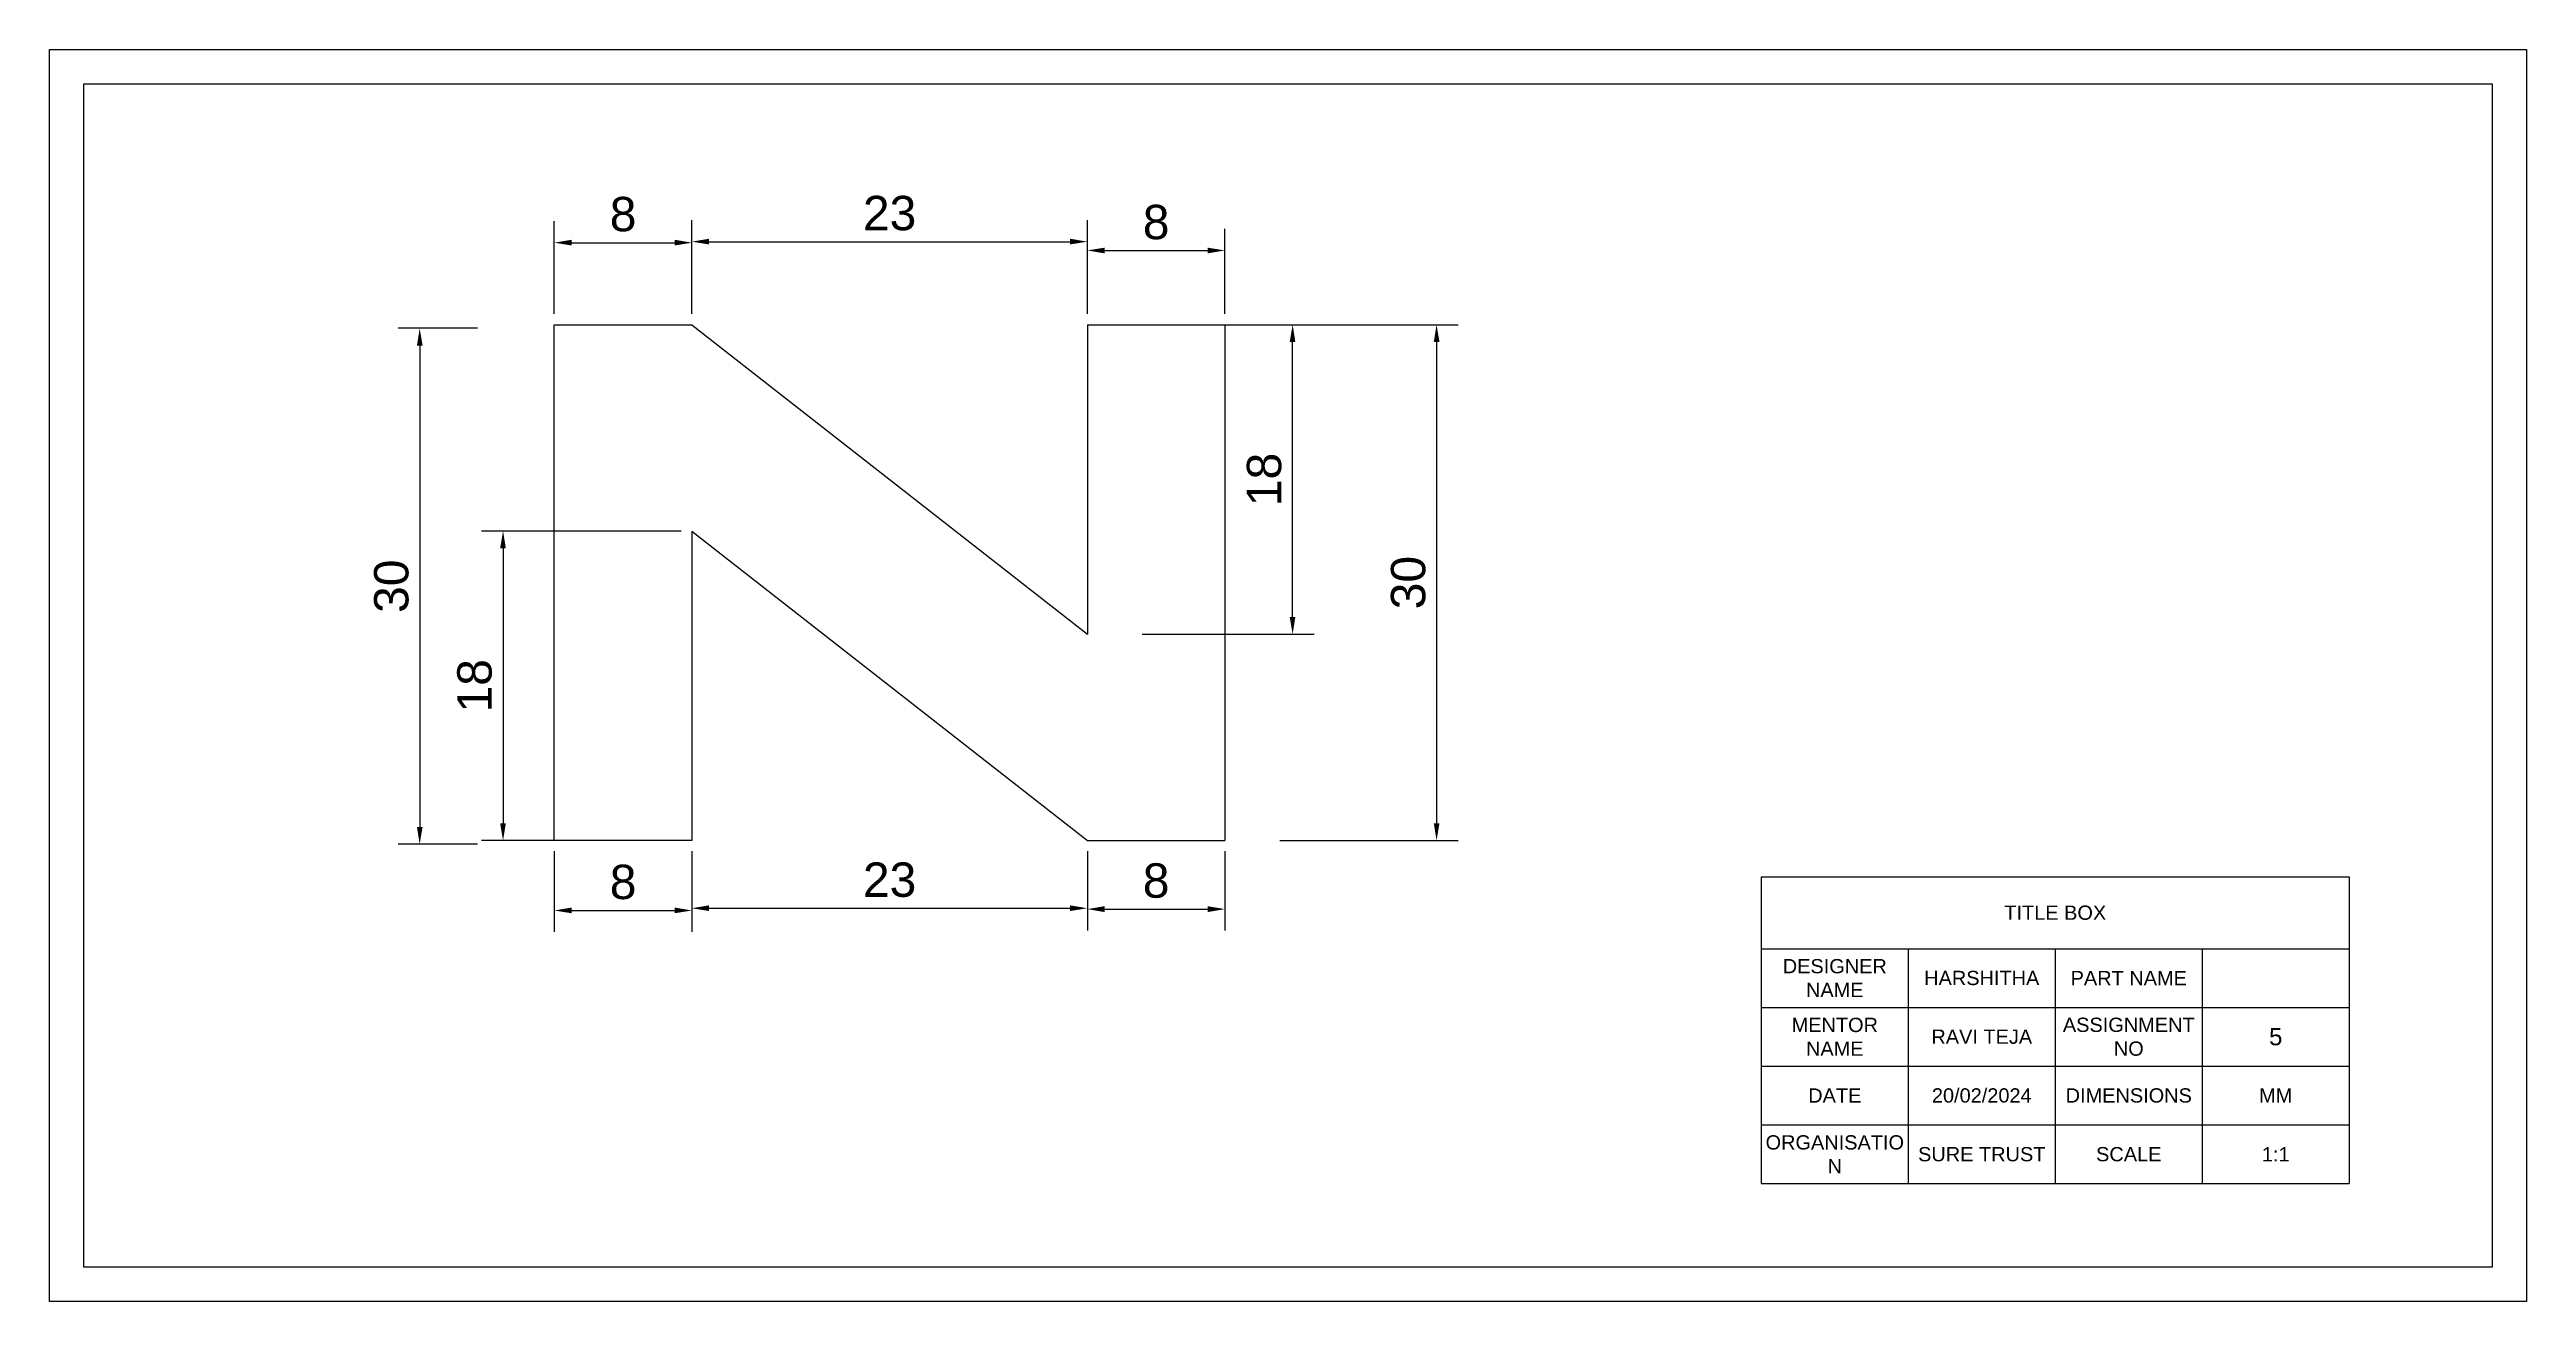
# Model space of a CAD drawing. Header units: millimetres. Extents: x 1970 to 3126, y 1146 to 1317.
# Drawn here: x 2106.3 to 2250.3, y 1182.2 to 1255 of the extents above; entities that cross this region are included whole.
import ezdxf

# ---------------------------------------------------------------- set-up
doc = ezdxf.new("R2010")
doc.units = ezdxf.units.MM
doc.styles.get("Standard").update_dxf_attribs({"font": 'arial.ttf'})
doc.dimstyles.new('ISO-25', dxfattribs={"dimtxt": 2, "dimasz": 1, "dimexe": 1.25, "dimexo": 0.625, "dimtad": 1, "dimtxsty": 'Standard', "dimcen": 2.5, "dimadec": 0, "dimazin": 0, "dimtfac": 1, "dimtmove": 0, "dimatfit": 3, "dimfxl": 1, "dimarcsym": 0})

msp = doc.modelspace()

# ---------------------------------------------------------------- texts
at = {"attachment_point": 5}
for s, width, gutter_width, insert, char_height in [('TITLE BOX', 34.19438, 20.744, (2222.903, 1204.766), 0.8298), ('DESIGNER NAME', 8.54859, 20.744, (2210.081, 1200.97), 0.82976), ('HARSHITHA', 8.54859, 20.744, (2218.629, 1200.97), 0.8298), ('PART NAME', 8.54859, 20.744, (2227.178, 1200.97), 0.8298), ('MENTOR \\PNAME', 8.54859, 20.744, (2210.081, 1197.554), 0.8298), ('ASSIGNMENT NO', 8.54859, 20.744, (2227.178, 1197.554), 0.82976), ('RAVI TEJA', 8.54859, 20.744, (2218.629, 1197.554), 0.8298), ('5', 8.54859, 12.5, (2235.726, 1197.554), 1), ('DATE', 8.54859, 20.744, (2210.081, 1194.138), 0.8298), ('20/02/2024', 8.54859, 20.744, (2218.629, 1194.138), 0.8298), ('DIMENSIONS', 8.54859, 20.744, (2227.178, 1194.138), 0.8298), ('MM', 8.54859, 20.744, (2235.726, 1194.138), 0.8298), ('ORGANISATIO\\PN', 8.54859, 20.744, (2210.081, 1190.721), 0.82976), ('SURE TRUST', 8.54859, 20.744, (2218.629, 1190.721), 0.8298), ('SCALE', 8.54859, 20.744, (2227.178, 1190.721), 0.8298), ('1:1', 8.54859, 20.744, (2235.726, 1190.721), 0.8298)]:
    msp.add_mtext_dynamic_manual_height_columns(s, width=width, gutter_width=gutter_width, heights=[0], dxfattribs=dict(at, insert=insert, char_height=char_height))

# ---------------------------------------------------------------- blocks, each defined once
blk = doc.blocks.new('*D1')
at = {"color": 0, "linetype": 'Continuous', "lineweight": -2, "transparency": 16777216}
for p, q in [((2135.61, 1239.6), (2135.61, 1244.99)), ((2136.61, 1243.74), (2142.61, 1243.74))]:
    blk.add_line(p, q, dxfattribs=at)
at = {"color": 0, "lineweight": -2, "transparency": 16777216}
blk.add_line((2143.61, 1239.6), (2143.61, 1244.99), dxfattribs=at)
at = {"color": 0, "transparency": 16777216}
for points in [[(2136.61, 1243.91), (2136.61, 1243.58), (2135.61, 1243.74)], [(2142.61, 1243.91), (2142.61, 1243.58), (2143.61, 1243.74)]]:
    blk.add_solid(points, dxfattribs=at)
at = {"layer": 'Defpoints', "color": 0, "transparency": 16777216}
for p in [(2143.61, 1243.74), (2135.61, 1238.97), (2143.61, 1238.97)]:
    blk.add_point(p, dxfattribs=at)
at = {"color": 0, "transparency": 16777216, "insert": (2139.61, 1245.39), "char_height": 2, "attachment_point": 5}
blk.add_mtext('8', dxfattribs=at)
blk = doc.blocks.new('*D2')
at = {"color": 0, "linetype": 'Continuous', "lineweight": -2, "transparency": 16777216}
for p, q in [((2166.61, 1239.6), (2166.61, 1244.54)), ((2167.61, 1243.29), (2173.61, 1243.29))]:
    blk.add_line(p, q, dxfattribs=at)
at = {"color": 0, "lineweight": -2, "transparency": 16777216}
blk.add_line((2174.61, 1239.6), (2174.61, 1244.54), dxfattribs=at)
at = {"color": 0, "transparency": 16777216}
for points in [[(2167.61, 1243.45), (2167.61, 1243.12), (2166.61, 1243.29)], [(2173.61, 1243.45), (2173.61, 1243.12), (2174.61, 1243.29)]]:
    blk.add_solid(points, dxfattribs=at)
at = {"layer": 'Defpoints', "color": 0, "transparency": 16777216}
for p in [(2174.61, 1243.29), (2166.61, 1238.97), (2174.61, 1238.97)]:
    blk.add_point(p, dxfattribs=at)
at = {"color": 0, "transparency": 16777216, "insert": (2170.61, 1244.93), "char_height": 2, "attachment_point": 5}
blk.add_mtext('8', dxfattribs=at)
blk = doc.blocks.new('*D3')
at = {"color": 0, "linetype": 'Continuous', "lineweight": -2, "transparency": 16777216}
for p, q in [((2177.8, 1238.97), (2188.17, 1238.97)), ((2186.92, 1237.97), (2186.92, 1209.97))]:
    blk.add_line(p, q, dxfattribs=at)
at = {"color": 0, "lineweight": -2, "transparency": 16777216}
blk.add_line((2177.8, 1208.97), (2188.17, 1208.97), dxfattribs=at)
at = {"color": 0, "transparency": 16777216}
for points in [[(2186.76, 1237.97), (2187.09, 1237.97), (2186.92, 1238.97)], [(2186.76, 1209.97), (2187.09, 1209.97), (2186.92, 1208.97)]]:
    blk.add_solid(points, dxfattribs=at)
at = {"layer": 'Defpoints', "color": 0, "transparency": 16777216}
for p in [(2177.18, 1238.97), (2177.18, 1208.97), (2186.92, 1208.97)]:
    blk.add_point(p, dxfattribs=at)
at = {"color": 0, "transparency": 16777216, "insert": (2185.28, 1223.97), "char_height": 2, "attachment_point": 5, "rotation": 90}
blk.add_mtext('30', dxfattribs=at)
blk = doc.blocks.new('*D4')
at = {"color": 0, "lineweight": -2, "transparency": 16777216}
blk.add_line((2169.8, 1238.97), (2179.8, 1238.97), dxfattribs=at)
at = {"color": 0, "linetype": 'Continuous', "lineweight": -2, "transparency": 16777216}
for p, q in [((2178.55, 1221.97), (2178.55, 1237.97)), ((2169.8, 1220.97), (2179.8, 1220.97))]:
    blk.add_line(p, q, dxfattribs=at)
at = {"color": 0, "transparency": 16777216}
for points in [[(2178.38, 1237.97), (2178.71, 1237.97), (2178.55, 1238.97)], [(2178.38, 1221.97), (2178.71, 1221.97), (2178.55, 1220.97)]]:
    blk.add_solid(points, dxfattribs=at)
at = {"layer": 'Defpoints', "color": 0, "transparency": 16777216}
for p in [(2169.18, 1238.97), (2178.55, 1238.97), (2169.18, 1220.97)]:
    blk.add_point(p, dxfattribs=at)
at = {"color": 0, "transparency": 16777216, "insert": (2176.9, 1229.97), "char_height": 2, "attachment_point": 5, "rotation": 90}
blk.add_mtext('18', dxfattribs=at)
blk = doc.blocks.new('*D5')
at = {"color": 0, "linetype": 'Continuous', "lineweight": -2, "transparency": 16777216}
for p, q in [((2131.15, 1238.76), (2126.53, 1238.76)), ((2127.78, 1237.76), (2127.78, 1209.76))]:
    blk.add_line(p, q, dxfattribs=at)
at = {"color": 0, "lineweight": -2, "transparency": 16777216}
blk.add_line((2131.15, 1208.76), (2126.53, 1208.76), dxfattribs=at)
at = {"color": 0, "transparency": 16777216}
for points in [[(2127.62, 1237.76), (2127.95, 1237.76), (2127.78, 1238.76)], [(2127.62, 1209.76), (2127.95, 1209.76), (2127.78, 1208.76)]]:
    blk.add_solid(points, dxfattribs=at)
at = {"layer": 'Defpoints', "color": 0, "transparency": 16777216}
for p in [(2131.78, 1238.76), (2127.78, 1208.76), (2131.78, 1208.76)]:
    blk.add_point(p, dxfattribs=at)
at = {"color": 0, "transparency": 16777216, "insert": (2126.14, 1223.76), "char_height": 2, "attachment_point": 5, "rotation": 90}
blk.add_mtext('30', dxfattribs=at)
blk = doc.blocks.new('*D6')
at = {"color": 0, "linetype": 'Continuous', "lineweight": -2, "transparency": 16777216}
for p, q in [((2142.99, 1226.97), (2131.38, 1226.97)), ((2132.63, 1225.97), (2132.63, 1209.97))]:
    blk.add_line(p, q, dxfattribs=at)
at = {"color": 0, "lineweight": -2, "transparency": 16777216}
blk.add_line((2142.99, 1208.97), (2131.38, 1208.97), dxfattribs=at)
at = {"color": 0, "transparency": 16777216}
for points in [[(2132.46, 1225.97), (2132.79, 1225.97), (2132.63, 1226.97)], [(2132.46, 1209.97), (2132.79, 1209.97), (2132.63, 1208.97)]]:
    blk.add_solid(points, dxfattribs=at)
at = {"layer": 'Defpoints', "color": 0, "transparency": 16777216}
for p in [(2143.61, 1226.97), (2132.63, 1208.97), (2143.61, 1208.97)]:
    blk.add_point(p, dxfattribs=at)
at = {"color": 0, "transparency": 16777216, "insert": (2130.98, 1217.97), "char_height": 2, "attachment_point": 5, "rotation": 90}
blk.add_mtext('18', dxfattribs=at)
blk = doc.blocks.new('*D7')
at = {"color": 0, "linetype": 'Continuous', "lineweight": -2, "transparency": 16777216}
for p, q in [((2135.61, 1208.35), (2135.61, 1203.65)), ((2136.61, 1204.9), (2142.61, 1204.9))]:
    blk.add_line(p, q, dxfattribs=at)
at = {"color": 0, "lineweight": -2, "transparency": 16777216}
blk.add_line((2143.61, 1208.35), (2143.61, 1203.65), dxfattribs=at)
at = {"color": 0, "transparency": 16777216}
for points in [[(2136.61, 1205.07), (2136.61, 1204.74), (2135.61, 1204.9)], [(2142.61, 1205.07), (2142.61, 1204.74), (2143.61, 1204.9)]]:
    blk.add_solid(points, dxfattribs=at)
at = {"layer": 'Defpoints', "color": 0, "transparency": 16777216}
for p in [(2135.61, 1208.97), (2143.61, 1208.97), (2143.61, 1204.9)]:
    blk.add_point(p, dxfattribs=at)
at = {"color": 0, "transparency": 16777216, "insert": (2139.61, 1206.55), "char_height": 2, "attachment_point": 5}
blk.add_mtext('8', dxfattribs=at)
blk = doc.blocks.new('*D8')
at = {"color": 0, "linetype": 'Continuous', "lineweight": -2, "transparency": 16777216}
for p, q in [((2143.61, 1208.35), (2143.61, 1203.78)), ((2144.61, 1205.03), (2165.61, 1205.03))]:
    blk.add_line(p, q, dxfattribs=at)
at = {"color": 0, "lineweight": -2, "transparency": 16777216}
blk.add_line((2166.61, 1208.35), (2166.61, 1203.78), dxfattribs=at)
at = {"color": 0, "transparency": 16777216}
for points in [[(2144.61, 1205.2), (2144.61, 1204.87), (2143.61, 1205.03)], [(2165.61, 1205.2), (2165.61, 1204.87), (2166.61, 1205.03)]]:
    blk.add_solid(points, dxfattribs=at)
at = {"layer": 'Defpoints', "color": 0, "transparency": 16777216}
for p in [(2143.61, 1208.97), (2166.61, 1208.97), (2166.61, 1205.03)]:
    blk.add_point(p, dxfattribs=at)
at = {"color": 0, "transparency": 16777216, "insert": (2155.11, 1206.68), "char_height": 2, "attachment_point": 5}
blk.add_mtext('23', dxfattribs=at)
blk = doc.blocks.new('*D9')
at = {"color": 0, "linetype": 'Continuous', "lineweight": -2, "transparency": 16777216}
for p, q in [((2143.61, 1239.6), (2143.61, 1245.05)), ((2144.61, 1243.8), (2165.61, 1243.8))]:
    blk.add_line(p, q, dxfattribs=at)
at = {"color": 0, "lineweight": -2, "transparency": 16777216}
blk.add_line((2166.61, 1239.6), (2166.61, 1245.05), dxfattribs=at)
at = {"color": 0, "transparency": 16777216}
for points in [[(2144.61, 1243.97), (2144.61, 1243.64), (2143.61, 1243.8)], [(2165.61, 1243.97), (2165.61, 1243.64), (2166.61, 1243.8)]]:
    blk.add_solid(points, dxfattribs=at)
at = {"layer": 'Defpoints', "color": 0, "transparency": 16777216}
for p in [(2166.61, 1243.8), (2143.61, 1238.97), (2166.61, 1238.97)]:
    blk.add_point(p, dxfattribs=at)
at = {"color": 0, "transparency": 16777216, "insert": (2155.11, 1245.45), "char_height": 2, "attachment_point": 5}
blk.add_mtext('23', dxfattribs=at)
blk = doc.blocks.new('*D10')
at = {"color": 0, "linetype": 'Continuous', "lineweight": -2, "transparency": 16777216}
for p, q in [((2166.61, 1208.35), (2166.61, 1203.73)), ((2167.61, 1204.98), (2173.61, 1204.98))]:
    blk.add_line(p, q, dxfattribs=at)
at = {"color": 0, "lineweight": -2, "transparency": 16777216}
blk.add_line((2174.61, 1208.35), (2174.61, 1203.73), dxfattribs=at)
at = {"color": 0, "transparency": 16777216}
for points in [[(2167.61, 1205.15), (2167.61, 1204.81), (2166.61, 1204.98)], [(2173.61, 1205.15), (2173.61, 1204.81), (2174.61, 1204.98)]]:
    blk.add_solid(points, dxfattribs=at)
at = {"layer": 'Defpoints', "color": 0, "transparency": 16777216}
for p in [(2166.61, 1208.97), (2174.61, 1208.97), (2174.61, 1204.98)]:
    blk.add_point(p, dxfattribs=at)
at = {"color": 0, "transparency": 16777216, "insert": (2170.61, 1206.63), "char_height": 2, "attachment_point": 5}
blk.add_mtext('8', dxfattribs=at)
blk = doc.blocks.new('*T42')
at = {"color": 0, "linetype": 'ByBlock', "lineweight": -2, "transparency": 16777216}
for p, q in [((0, 0), (34.19, 0)), ((0, 0), (0, -17.84)), ((34.19, 0), (34.19, -17.84)), ((0, -4.18), (34.19, -4.18)), ((8.55, -4.18), (8.55, -17.84)), ((17.1, -4.18), (17.1, -17.84)), ((25.65, -4.18), (25.65, -17.84)), ((0, -7.59), (34.19, -7.59)), ((0, -11.01), (34.19, -11.01)), ((0, -14.42), (34.19, -14.42)), ((0, -17.84), (34.19, -17.84))]:
    blk.add_line(p, q, dxfattribs=at)

# ---------------------------------------------------------------- dimensions: what is measured, and where the dimension line sits
for base, p1, p2, picture, middle in [((2143.611, 1243.742), (2135.611, 1238.972), (2143.611, 1238.972), '*D1', (2139.611, 1245.388)), ((2166.611, 1243.805), (2143.611, 1238.972), (2166.611, 1238.972), '*D9', (2155.111, 1245.452)), ((2174.611, 1243.286), (2166.611, 1238.972), (2174.611, 1238.972), '*D2', (2170.611, 1244.932)), ((2143.611, 1204.902), (2135.611, 1208.972), (2143.611, 1208.972), '*D7', (2139.611, 1206.548)), ((2166.611, 1205.033), (2143.611, 1208.972), (2166.611, 1208.972), '*D8', (2155.111, 1206.679)), ((2174.611, 1204.981), (2166.611, 1208.972), (2174.611, 1208.972), '*D10', (2170.611, 1206.627))]:
    dim = msp.add_linear_dim(base=base, p1=p1, p2=p2, dimstyle='ISO-25')
    dim.commit()
    dim.dimension.update_dxf_attribs({"geometry": picture, "text_midpoint": middle})
for base, p1, p2, picture, middle in [((2178.548, 1238.972), (2169.178, 1220.972), (2169.178, 1238.972), '*D4', (2176.902, 1229.972)), ((2186.925, 1208.972), (2177.178, 1238.972), (2177.178, 1208.972), '*D3', (2185.278, 1223.972)), ((2127.783, 1208.756), (2131.778, 1238.756), (2131.778, 1208.756), '*D5', (2126.136, 1223.756)), ((2132.628, 1208.972), (2143.611, 1226.972), (2143.611, 1208.972), '*D6', (2130.982, 1217.972))]:
    dim = msp.add_linear_dim(base=base, p1=p1, p2=p2, angle=90, dimstyle='ISO-25')
    dim.commit()
    dim.dimension.update_dxf_attribs({"geometry": picture, "text_midpoint": middle})

# ---------------------------------------------------------------- linework, layer by layer
for p, q in [((2135.611, 1208.972), (2135.611, 1238.972)), ((2135.611, 1238.972), (2143.611, 1238.972)), ((2143.611, 1238.972), (2166.611, 1220.972)), ((2166.611, 1238.972), (2166.611, 1220.972)), ((2166.611, 1238.972), (2174.611, 1238.972)), ((2174.611, 1238.972), (2174.611, 1208.972)), ((2143.611, 1226.972), (2143.611, 1208.972)), ((2143.611, 1226.972), (2166.611, 1208.972)), ((2143.611, 1208.972), (2135.611, 1208.972)), ((2166.611, 1208.972), (2174.611, 1208.972))]:
    msp.add_line(p, q)
for points in [[(2106.253, 1254.975), (2250.308, 1254.975), (2250.308, 1182.16), (2106.253, 1182.16)], [(2108.253, 1252.975), (2248.308, 1252.975), (2248.308, 1184.16), (2108.253, 1184.16)]]:
    msp.add_lwpolyline(points, close=True)

# ---------------------------------------------------------------- block references
msp.add_blockref('*T42', (2205.806, 1206.854))

msp.set_redraw_order([(e.dxf.handle, doc.entitydb.next_handle()) for e in msp.query("TEXT MTEXT ATTDEF DIMENSION ARC_DIMENSION")])  # texts and dimensions are drawn at this point

doc.saveas('drawing.dxf')
